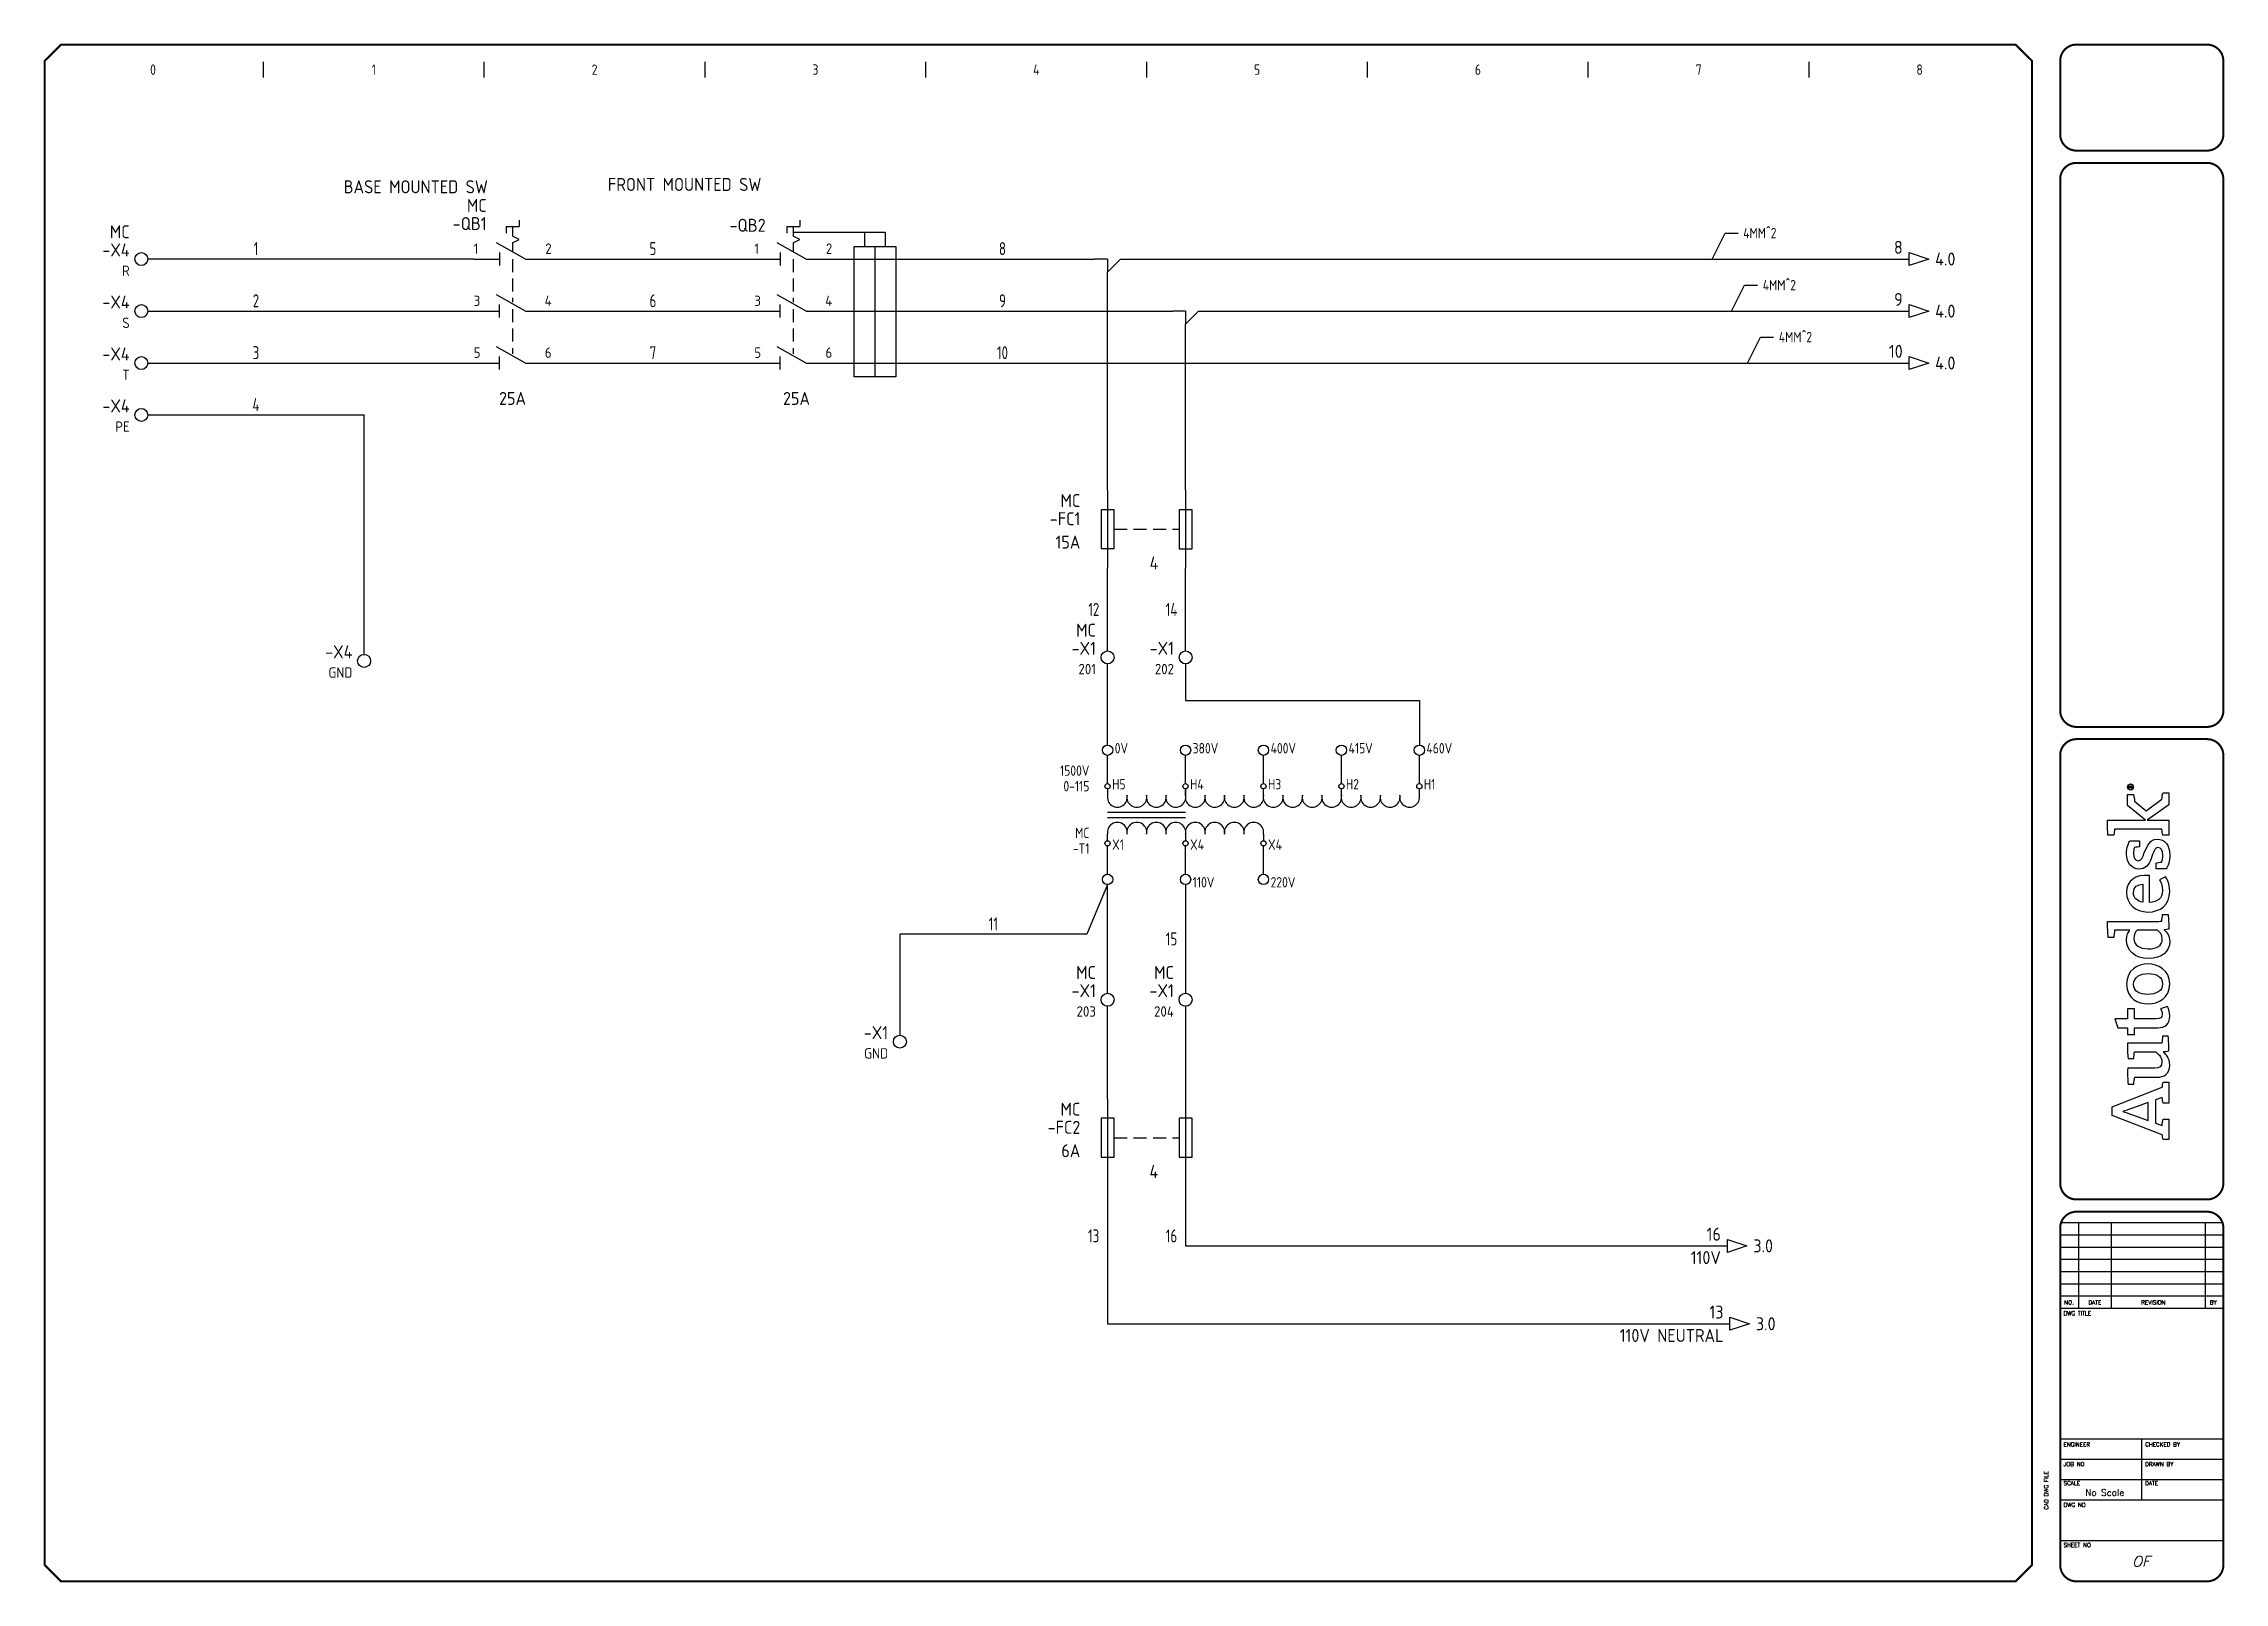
# Model space of a CAD drawing. Header units: millimetres. Extents: x 0 to 840, y 0 to 593.
import ezdxf
from ezdxf.enums import TextEntityAlignment as Align

# ---------------------------------------------------------------- set-up
doc = ezdxf.new("R2010")
doc.units = ezdxf.units.MM
doc.header["$LTSCALE"] = 10
doc.header["$MEASUREMENT"] = 0
doc.linetypes.add('DASHED', pattern=[0.75, 0.5, -0.25])
for name, color, linetype in [('DESC', 150, 'Continuous'), ('GRN_2.5mm^2', 3, 'Continuous'), ('LAYER_1', 160, 'Continuous'), ('LINK', 9, 'DASHED'), ('LOC', 8, 'Continuous'), ('MISC', 7, 'Continuous'), ('RED_2.5mm^2', 1, 'Continuous'), ('SYMS', 7, 'Continuous'), ('TAGS', 150, 'Continuous'), ('TAN_4.0mm^2', 253, 'Continuous'), ('TERMS', 123, 'Continuous'), ('TITLE', 7, 'Continuous'), ('WIRENO', 72, 'Continuous'), ('WIREREF', 52, 'Continuous'), ('XREF', 7, 'Continuous'), ('XREFCHILD', 134, 'Continuous')]:
    doc.layers.add(name, color=color, linetype=linetype)
doc.styles.add('ITALIC', font='ITALIC')
doc.styles.add('SIMPLEX', font='simplex')
doc.styles.add('WD_IEC', font='isocp2.shx', dxfattribs={"width": 0.9, "height": 4})
doc.dimstyles.get("Standard").update_dxf_attribs({"dimtxt": 0.18, "dimasz": 0.18, "dimexe": 0.18, "dimexo": 0.0625, "dimgap": 0.09, "dimtad": 0, "dimtih": 1, "dimtoh": 1, "dimdec": 4, "dimzin": 0, "dimdsep": 46, "dimtxsty": 'Standard', "dimcen": 0.09, "dimadec": 0, "dimazin": 0, "dimtfac": 1, "dimtdec": 4, "dimtofl": 0, "dimtmove": 0, "dimatfit": 3, "dimfxl": 1, "dimtolj": 1, "dimtzin": 0, "dimarcsym": 0})

msp = doc.modelspace()

# ---------------------------------------------------------------- texts
at = {"layer": 'MISC', "char_height": 4, "attachment_point": 4, "style": 'WD_IEC'}
for insert in [(654.62, 520.06), (662.14, 500), (668.33, 480)]:
    msp.add_mtext('\\A1;4MM^ 2', dxfattribs=dict(at, insert=insert))

# ---------------------------------------------------------------- blocks, each defined once
blk = doc.blocks.new('VXF1_MULTI')
for p, q in [((0, -8.4375), (0, -9.6875)), ((15, -9.6875), (15, -8.4375)), ((15, -8.4375), (15, -9.6875)), ((30, -9.6875), (30, -8.4375)), ((45, -9.6875), (45, -8.4375)), ((60, -9.6875), (60, -8.4375)), ((0, -12.9375), (15, -12.9375)), ((0, -13.9375), (15, -13.9375)), ((0, -18.4375), (0, -17.1875)), ((15, -17.1875), (15, -18.4375)), ((30, -17.1875), (30, -18.4375))]:
    blk.add_line(p, q)
for centre, radius in [((0, -1), 1), ((15, -1), 1), ((30, -1), 1), ((45, -1), 1), ((60, -1), 1), ((0, -7.9375), 0.5), ((15, -7.9375), 0.5), ((15, -7.9375), 0.5), ((30, -7.9375), 0.5), ((45, -7.9375), 0.5), ((60, -7.9375), 0.5), ((0, -18.9375), 0.5), ((15, -18.9375), 0.5), ((30, -18.9375), 0.5), ((0, -25.875), 1), ((15, -25.875), 1), ((30, -25.875), 1)]:
    blk.add_circle(centre, radius)
for centre, start, end in [((1.875, -10.0625), 168.690068, 11.309932), ((5.625, -10.0625), 168.690068, 11.309932), ((9.375, -10.0625), 168.690068, 11.309932), ((13.125, -10.0625), 168.690068, 11.309932), ((16.875, -10.0625), 168.690068, 11.309932), ((20.625, -10.0625), 168.690068, 11.309932), ((24.375, -10.0625), 168.690068, 11.309932), ((28.125, -10.0625), 168.690068, 11.309932), ((31.875, -10.0625), 168.690068, 11.309932), ((35.625, -10.0625), 168.690068, 11.309932), ((39.375, -10.0625), 168.690068, 11.309932), ((43.125, -10.0625), 168.690068, 11.309932), ((46.875, -10.0625), 168.690068, 11.309932), ((50.625, -10.0625), 168.690068, 11.309932), ((54.375, -10.0625), 168.690068, 11.309932), ((58.125, -10.0625), 168.690068, 11.309932), ((1.875, -16.8125), 348.690068, 191.309932), ((5.625, -16.8125), 348.690068, 191.309932), ((9.375, -16.8125), 348.690068, 191.309932), ((13.125, -16.8125), 348.690068, 191.309932), ((16.875, -16.8125), 348.690068, 191.309932), ((20.625, -16.8125), 348.690068, 191.309932), ((24.375, -16.8125), 348.690068, 191.309932), ((28.125, -16.8125), 348.690068, 191.309932)]:
    blk.add_arc(centre, 1.9121, start, end)
at = {"layer": 'SYMS'}
for p, q in [((0, -7.4375), (0, -2)), ((15, -7.4375), (15, -2)), ((30, -7.4375), (30, -2)), ((45, -7.4375), (45, -2)), ((60, -7.4375), (60, -2)), ((0, -24.875), (0, -19.4375)), ((15, -24.875), (15, -19.4375)), ((30, -24.875), (30, -19.4375))]:
    blk.add_line(p, q, dxfattribs=at)
at = {"style": 'WD_IEC', "flags": 1}
for tag, p in [('X2TERM01', (0, 0)), ('X2TERM02', (15, 0)), ('X2TERM03', (30, 0)), ('X2TERM04', (45, 0)), ('X2TERM05', (60, 0)), ('X8TERM06', (0, -26.875)), ('X8TERM07', (15, -26.875)), ('X8TERM08', (30, -26.875))]:
    blk.add_attdef(tag, p, '', height=0.128, dxfattribs=at)
at = {"style": 'WD_IEC'}
for tag, width, p in [('DESC1', 0.9, (-3.5, -5.9375)), ('DESC2', 0.9, (-3.5, -8.9375)), ('DESC3', 0.9, (-3.5, -11.9375)), ('INST', 0.8, (-3.5, -14.9375)), ('LOC', 0.8, (-3.5, -17.9375)), ('TAG1', 0.9, (-3.5, -20.9375)), ('XREF', 0.8, (-3.5, -23.9375))]:
    blk.add_attdef(tag, text='', height=2, dxfattribs=dict(at, width=width)).set_placement(p, align=Align.RIGHT)
at = {"style": 'WD_IEC', "width": 0.9}
for tag, p in [('RATING1', (67.4375, -11.4375)), ('RATING2', (67.4375, -14.1875)), ('RATING3', (67.4375, -16.9375))]:
    blk.add_attdef(tag, p, '', height=2, dxfattribs=at)
at = {"style": 'WD_IEC', "flags": 1}
for tag, p, width in [('MFG', (-3, -20.9375), 0.8), ('FAMILY', (-3, -20.1875), 0.9), ('ASSYCODE', (-3, -22.4375), 0.9), ('CAT', (-3, -21.6875), 0.8)]:
    blk.add_attdef(tag, p, '', height=0.32, dxfattribs=dict(at, width=width))
at = {"layer": 'SYMS', "style": 'WD_IEC'}
for tag, p in [('TERMDESC01', (1.375, -1.625)), ('TERMDESC02', (16.375, -1.625)), ('TERMDESC03', (31.375, -1.625)), ('TERMDESC04', (46.375, -1.625)), ('TERMDESC05', (61.375, -1.625)), ('TERM01', (0.875, -8.5625)), ('TERM02', (15.875, -8.5625)), ('TERM03', (30.875, -8.5625)), ('TERM04', (45.875, -8.5625)), ('TERM05', (60.875, -8.5625)), ('TERM06', (0.875, -20.1875)), ('TERM07', (15.875, -20.1875)), ('TERM08', (30.875, -20.1875)), ('TERMDESC07', (16.375, -27.4375)), ('TERMDESC08', (31.375, -27.4375))]:
    blk.add_attdef(tag, p, '', height=2, dxfattribs=at)
blk = doc.blocks.new('AI9-BLK2')
at = {"layer": 'LAYER_1', "color": 7}
blk.add_circle((0, 0), 2.03, dxfattribs=at)
blk.add_open_spline([(1.7, 0), (1.7, -1), (1, -1.8), (0, -1.8), (-1, -1.8), (-1.7, -1), (-1.7, 0), (-1.7, 1), (-1, 1.8), (0, 1.8), (1, 1.8), (1.7, 1), (1.7, 0)], degree=3, knots=[0, 0, 0, 0, 1, 1, 1, 2, 2, 2, 3, 3, 3, 4, 4, 4, 4], dxfattribs=at)
blk = doc.blocks.new('AI9-BLK1')
at = {"layer": 'LAYER_1', "color": 7}
for points, knots in [([(0.7, -1.1), (0.7, -1.1), (0.2, -0.4), (0.2, -0.4), (0.1, -0.2), (0, -0.2), (-0.1, -0.1), (0.3, 0), (0.5, 0.2), (0.5, 0.5), (0.5, 0.8), (0.3, 1.1), (-0.2, 1.1), (-0.2, 1.1), (-0.8, 1.1), (-0.8, 1.1), (-0.8, 1.1), (-0.8, -1.1), (-0.8, -1.1), (-0.8, -1.1), (-0.5, -1.1), (-0.5, -1.1), (-0.5, -1.1), (-0.5, -0.1), (-0.5, -0.1), (-0.4, -0.1), (-0.3, -0.2), (-0.2, -0.3), (-0.2, -0.3), (0.3, -1.1), (0.3, -1.1), (0.3, -1.1), (0.7, -1.1), (0.7, -1.1)], [0, 0, 0, 0, 1, 1, 1, 2, 2, 2, 3, 3, 3, 4, 4, 4, 5, 5, 5, 6, 6, 6, 7, 7, 7, 8, 8, 8, 9, 9, 9, 10, 10, 10, 11, 11, 11, 11]), ([(0.2, 0.5), (0.2, 0.2), (-0.1, 0.1), (-0.3, 0.1), (-0.3, 0.1), (-0.5, 0.1), (-0.5, 0.1), (-0.5, 0.1), (-0.5, 0.8), (-0.5, 0.8), (-0.5, 0.8), (-0.2, 0.8), (-0.2, 0.8), (0.1, 0.8), (0.2, 0.7), (0.2, 0.5)], [0, 0, 0, 0, 1, 1, 1, 2, 2, 2, 3, 3, 3, 4, 4, 4, 5, 5, 5, 5])]:
    blk.add_open_spline(points, degree=3, knots=knots, dxfattribs=at)
blk = doc.blocks.new('LOGO')
for points, knots in [([(35.2, 4.3), (35.2, 4.3), (22.1, 38.1), (22.1, 38.1), (22.1, 38.1), (16.1, 38.1), (16.1, 38.1), (16.1, 38.1), (3.2, 4.3), (3.2, 4.3), (2.2, 4.2), (0.9, 4), (0, 3.7), (0, 3.7), (0, 0), (0, 0), (0, 0), (13.7, 0), (13.7, 0), (13.7, 0), (13.7, 3.7), (13.7, 3.7), (12.4, 4), (10.9, 4.3), (9.5, 4.4), (9.5, 4.4), (11.1, 8.8), (11.1, 8.8), (11.1, 8.8), (26.8, 8.8), (26.8, 8.8), (26.8, 8.8), (28.4, 4.3), (28.4, 4.3), (27, 4.2), (25.8, 4), (24.5, 3.7), (24.5, 3.7), (24.5, 0), (24.5, 0), (24.5, 0), (38.7, 0), (38.7, 0), (38.7, 0), (38.7, 3.7), (38.7, 3.7), (37.9, 3.9), (36, 4.3), (35.2, 4.3)], [0, 0, 0, 0, 1, 1, 1, 2, 2, 2, 3, 3, 3, 4, 4, 4, 5, 5, 5, 6, 6, 6, 7, 7, 7, 8, 8, 8, 9, 9, 9, 10, 10, 10, 11, 11, 11, 12, 12, 12, 13, 13, 13, 14, 14, 14, 15, 15, 15, 16, 16, 16, 16]), ([(12.8, 13.8), (12.8, 13.8), (16.6, 24.3), (16.6, 24.3), (17.8, 27.5), (18.2, 28.8), (18.8, 30.9), (18.8, 30.9), (18.9, 30.9), (18.9, 30.9), (19.6, 28.9), (20, 27.5), (21.1, 24.3), (21.1, 24.3), (24.9, 13.8), (24.9, 13.8), (24.9, 13.8), (12.8, 13.8), (12.8, 13.8)], [0, 0, 0, 0, 1, 1, 1, 2, 2, 2, 3, 3, 3, 4, 4, 4, 5, 5, 5, 6, 6, 6, 6]), ([(70.8, 23.1), (70.8, 23.1), (70.8, 27.7), (70.8, 27.7), (70.8, 27.7), (75.3, 27.7), (75.3, 27.7), (75.3, 27.7), (75.3, 34.3), (75.3, 34.3), (75.3, 34.3), (81.3, 36.2), (81.3, 36.2), (81.3, 36.2), (81.3, 27.7), (81.3, 27.7), (81.3, 27.7), (88, 27.7), (88, 27.7), (88, 27.7), (88, 23.1), (88, 23.1), (88, 23.1), (81.3, 23.1), (81.3, 23.1), (81.3, 23.1), (81.3, 8.4), (81.3, 8.4), (81.3, 5.6), (82.1, 4.3), (84.3, 4.3), (86, 4.3), (87.5, 5.1), (88, 5.5), (88, 5.5), (89.7, 0.9), (89.7, 0.9), (88.7, 0.3), (86.5, -0.7), (83.2, -0.7), (77.6, -0.7), (75.3, 2.4), (75.3, 7.4), (75.3, 7.4), (75.3, 23.1), (75.3, 23.1), (75.3, 23.1), (70.8, 23.1), (70.8, 23.1)], [0, 0, 0, 0, 1, 1, 1, 2, 2, 2, 3, 3, 3, 4, 4, 4, 5, 5, 5, 6, 6, 6, 7, 7, 7, 8, 8, 8, 9, 9, 9, 10, 10, 10, 11, 11, 11, 12, 12, 12, 13, 13, 13, 14, 14, 14, 15, 15, 15, 16, 16, 16, 16]), ([(147.1, 4.7), (147.1, 5.4), (147, 6.1), (147, 6.9), (147, 6.9), (147, 41.1), (147, 41.1), (143.4, 41.2), (139.3, 41), (136.1, 40.7), (136.1, 40.7), (136.1, 37), (136.1, 37), (137.7, 36.8), (139.6, 36.6), (141, 36.4), (141, 36.4), (141, 36.4), (141, 36.4), (141, 36.4), (141, 26.2), (141, 26.2), (140, 27.1), (138, 28.4), (134.3, 28.4), (127.3, 28.4), (122, 22.6), (122, 13.8), (122, 4.5), (126.6, -0.7), (133.4, -0.7), (137.1, -0.7), (139.6, 1.1), (141.3, 3.1), (141.3, 2.1), (141.6, 0.6), (141.8, 0), (145.2, -0.2), (148.7, 0.1), (151.7, 0.4), (151.7, 0.4), (151.7, 4.1), (151.7, 4.1), (150.2, 4.2), (148.4, 4.5), (147.1, 4.7)], [0, 0, 0, 0, 1, 1, 1, 2, 2, 2, 3, 3, 3, 4, 4, 4, 5, 5, 5, 6, 6, 6, 7, 7, 7, 8, 8, 8, 9, 9, 9, 10, 10, 10, 11, 11, 11, 12, 12, 12, 13, 13, 13, 14, 14, 14, 15, 15, 15, 15]), ([(229.4, 4.6), (229.4, 4.6), (221.5, 15.2), (221.5, 15.2), (221.5, 15.2), (228, 23), (228, 23), (229.4, 23.1), (231.3, 23.3), (232.4, 23.6), (232.4, 23.6), (232.4, 27.7), (232.4, 27.7), (232.4, 27.7), (225, 27.7), (225, 27.7), (225, 27.7), (215.2, 15.6), (215.2, 15.6), (215.2, 15.6), (215.2, 41.2), (215.2, 41.2), (211.8, 41.3), (208.2, 41.2), (205.1, 40.9), (205.1, 40.9), (205.1, 36.9), (205.1, 36.9), (206.5, 36.8), (208, 36.6), (209.1, 36.5), (209.1, 36.5), (209.1, 4.5), (209.1, 4.5), (207.8, 4.4), (206.3, 4.2), (205.1, 4), (205.1, 4), (205.1, 0), (205.1, 0), (205.1, 0), (215.2, 0), (215.2, 0), (215.2, 0), (215.2, 14.5), (215.2, 14.5), (215.2, 14.5), (225.6, 0), (225.6, 0), (225.6, 0), (233.7, 0), (233.7, 0), (233.7, 0), (233.7, 3.8), (233.7, 3.8), (232.2, 4.2), (230.6, 4.4), (229.4, 4.6)], [0, 0, 0, 0, 1, 1, 1, 2, 2, 2, 3, 3, 3, 4, 4, 4, 5, 5, 5, 6, 6, 6, 7, 7, 7, 8, 8, 8, 9, 9, 9, 10, 10, 10, 11, 11, 11, 12, 12, 12, 13, 13, 13, 14, 14, 14, 15, 15, 15, 16, 16, 16, 17, 17, 17, 18, 18, 18, 19, 19, 19, 19]), ([(59.7, -0.1), (59.5, 0.6), (59.2, 2.6), (59.1, 3.8), (57.8, 2), (54.9, -0.7), (50.2, -0.7), (44.2, -0.7), (42, 3.1), (42, 8.1), (42, 8.1), (42, 22.9), (42, 22.9), (40.6, 23.2), (38.8, 23.4), (37.3, 23.5), (37.3, 23.5), (37.3, 27.3), (37.3, 27.3), (40.3, 27.6), (44.4, 27.8), (48, 27.6), (48, 27.6), (48, 9.3), (48, 9.3), (48, 6.2), (49.1, 4.5), (52.3, 4.5), (55.8, 4.5), (58.4, 7.9), (59, 8.6), (59, 8.6), (59, 23), (59, 23), (57.8, 23.2), (56, 23.4), (54.6, 23.5), (54.6, 23.5), (54.6, 27.3), (54.6, 27.3), (57.6, 27.7), (61.5, 27.8), (65, 27.7), (65, 27.7), (65, 4.6), (65, 4.6), (66.3, 4.4), (68.1, 4.2), (69.6, 4.1), (69.6, 4.1), (69.6, 0.3), (69.6, 0.3), (66.7, 0), (63, -0.2), (59.7, -0.1)], [0, 0, 0, 0, 1, 1, 1, 2, 2, 2, 3, 3, 3, 4, 4, 4, 5, 5, 5, 6, 6, 6, 7, 7, 7, 8, 8, 8, 9, 9, 9, 10, 10, 10, 11, 11, 11, 12, 12, 12, 13, 13, 13, 14, 14, 14, 15, 15, 15, 16, 16, 16, 17, 17, 17, 18, 18, 18, 18]), ([(104.8, -0.7), (95.2, -0.7), (91.4, 7), (91.4, 13.8), (91.4, 20.6), (95.1, 28.4), (104.6, 28.4), (114.1, 28.4), (118.3, 20.8), (118.3, 14), (118.3, 7.2), (114.2, -0.7), (104.8, -0.7)], [0, 0, 0, 0, 1, 1, 1, 2, 2, 2, 3, 3, 3, 4, 4, 4, 4]), ([(104.5, 23.6), (99.6, 23.6), (97.8, 19.5), (97.8, 14), (97.8, 8.5), (99.9, 4.1), (104.8, 4.1), (109.8, 4.1), (111.8, 8.2), (111.8, 13.8), (111.8, 19.3), (109.5, 23.6), (104.5, 23.6)], [0, 0, 0, 0, 1, 1, 1, 2, 2, 2, 3, 3, 3, 4, 4, 4, 4]), ([(141, 7.6), (140.3, 6.7), (138.2, 4.3), (135, 4.3), (130.5, 4.3), (128.5, 8.1), (128.5, 13.8), (128.5, 19.6), (130.9, 23.5), (135.4, 23.5), (138.3, 23.5), (139.9, 22.3), (141, 21.3), (141, 21.3), (141, 7.6), (141, 7.6)], [0, 0, 0, 0, 1, 1, 1, 2, 2, 2, 3, 3, 3, 4, 4, 4, 5, 5, 5, 5]), ([(167.6, 4.1), (171.4, 4.1), (173.8, 5.5), (175, 6.2), (175, 6.2), (177.1, 2.1), (177.1, 2.1), (175.5, 1.1), (172.6, -0.7), (167.2, -0.7), (158.2, -0.7), (153.3, 5.5), (153.3, 14), (153.3, 22.5), (158.9, 28.4), (166.4, 28.4), (174.6, 28.4), (178.7, 22.5), (177.9, 12.9), (177.9, 12.9), (159.8, 12.9), (159.8, 12.9), (160, 7.9), (162.3, 4.1), (167.6, 4.1)], [0, 0, 0, 0, 1, 1, 1, 2, 2, 2, 3, 3, 3, 4, 4, 4, 5, 5, 5, 6, 6, 6, 7, 7, 7, 8, 8, 8, 8]), ([(172, 17.3), (171.9, 20.8), (170.4, 23.7), (166.3, 23.7), (162.6, 23.7), (160.6, 21.2), (159.9, 17.3), (159.9, 17.3), (172, 17.3), (172, 17.3)], [0, 0, 0, 0, 1, 1, 1, 2, 2, 2, 3, 3, 3, 3]), ([(193.3, 16.4), (190.2, 17.6), (187.8, 18.3), (187.8, 20.5), (187.8, 22.6), (189.9, 23.7), (192.6, 23.7), (194.1, 23.7), (195.6, 23.5), (196.8, 23.1), (196.9, 21.9), (197.1, 20.1), (197.3, 19.6), (197.3, 19.6), (201.3, 19.6), (201.3, 19.6), (201.3, 19.6), (201.3, 26.1), (201.3, 26.1), (200.2, 26.8), (197.1, 28.4), (192.4, 28.4), (186.5, 28.4), (182.2, 25), (182.2, 20.1), (182.2, 15.7), (184.9, 13.4), (189.1, 11.9), (193.4, 10.4), (196.7, 9.3), (196.7, 7.2), (196.7, 5.1), (195, 3.9), (191.4, 3.9), (189.9, 3.9), (188.1, 4.1), (187, 4.6), (186.9, 5.9), (186.6, 7.8), (186.3, 8.4), (186.3, 8.4), (182.3, 8.4), (182.3, 8.4), (182.3, 8.4), (182.3, 1.6), (182.3, 1.6), (182.3, 1.6), (182.3, 1.6), (182.3, 1.6), (184.1, 0.5), (187.5, -0.8), (191.8, -0.8), (198.3, -0.8), (202.4, 2.6), (202.4, 7.8), (202.4, 12.5), (197.8, 14.6), (193.3, 16.4)], [0, 0, 0, 0, 1, 1, 1, 2, 2, 2, 3, 3, 3, 4, 4, 4, 5, 5, 5, 6, 6, 6, 7, 7, 7, 8, 8, 8, 9, 9, 9, 10, 10, 10, 11, 11, 11, 12, 12, 12, 13, 13, 13, 14, 14, 14, 15, 15, 15, 16, 16, 16, 17, 17, 17, 18, 18, 18, 19, 19, 19, 19])]:
    blk.add_open_spline(points, degree=3, knots=knots)
for name, p in [('AI9-BLK2', (237.6, 25.7)), ('AI9-BLK1', (237.8, 25.7))]:
    blk.add_blockref(name, p)
blk = doc.blocks.new('acade_title')
at = {"layer": 'SYMS'}
for p, q in [((85, 580), (85, 586)), ((170, 580), (170, 586)), ((255, 580), (255, 586)), ((340, 580), (340, 586)), ((425, 580), (425, 586)), ((510, 580), (510, 586)), ((595, 580), (595, 586)), ((680, 580), (680, 586))]:
    blk.add_line(p, q, dxfattribs=at)
at = {"layer": 'TITLE'}
for p, q in [((765.79, 586.36), (765.79, 551.29)), ((776.63, 138.97), (839.44, 138.97)), ((783.7, 138.97), (783.7, 106)), ((796.26, 138.97), (796.26, 106)), ((832.38, 138.97), (832.38, 106)), ((776.63, 134.26), (839.44, 134.26)), ((776.63, 129.55), (839.44, 129.55)), ((776.63, 124.84), (839.44, 124.84)), ((776.63, 120.13), (839.44, 120.13)), ((776.63, 115.42), (839.44, 115.42)), ((776.63, 110.71), (839.44, 110.71)), ((776.63, 106), (839.44, 106)), ((765.79, 7.07), (765.79, 55.62)), ((776.63, 55.75), (839.44, 55.75)), ((808.04, 32.19), (808.04, 55.75)), ((776.63, 47.89), (839.44, 47.89)), ((776.63, 40.04), (839.44, 40.04)), ((776.63, 32.19), (839.44, 32.19)), ((776.63, 16.49), (839.44, 16.49))]:
    blk.add_line(p, q, dxfattribs=at)
at = {"layer": 'TITLE', "const_width": 0.784}
blk.add_lwpolyline([(765.79, 7.07), (765.79, 586.36), (759.5, 592.64), (7.07, 592.64), (0.79, 586.36), (0.79, 7.07), (7.07, 0.79), (759.5, 0.79)], close=True, dxfattribs=at)
for points in [[(782.91, 592.64, 0.414214), (776.63, 586.36, 0.414214)], [(839.44, 586.36, 0.414214), (833.16, 592.64, 0.414214)], [(776.63, 558.09, 0.414214), (782.91, 551.81, 0.414214)], [(833.16, 551.81, 0.414214), (839.44, 558.09, 0.414214)], [(782.91, 547.1, 0.414214), (776.63, 540.82, 0.414214)], [(839.44, 540.82, 0.414214), (833.16, 547.1, 0.414214)], [(776.63, 336.15, 0.414214), (782.91, 329.87, 0.414214)], [(833.16, 329.87, 0.414214), (839.44, 336.15, 0.414214)], [(782.91, 325.16, 0.414214), (776.63, 318.88, 0.414214)], [(839.44, 318.88, 0.414214), (833.16, 325.16, 0.414214)], [(776.63, 154.15, 0.414214), (782.91, 147.87, 0.414214)], [(833.16, 147.87, 0.414214), (839.44, 154.15, 0.414214)], [(782.91, 143.16, 0.414214), (776.63, 136.88, 0.414214)], [(839.44, 136.88, 0.414214), (833.16, 143.16, 0.414214)], [(776.63, 7.07, 0.414214), (782.91, 0.79, 0.414214)], [(833.16, 0.79, 0.414214), (839.44, 7.07, 0.414214)]]:
    blk.add_lwpolyline(points, format="xyb", dxfattribs=at)
for points in [[(833.16, 592.64), (782.91, 592.64)], [(776.63, 586.36), (776.63, 558.09)], [(839.44, 586.36), (839.44, 558.09)], [(833.16, 551.81), (782.91, 551.81)], [(833.16, 547.1), (782.91, 547.1)], [(776.63, 540.82), (776.63, 336.15)], [(839.44, 540.82), (839.44, 336.15)], [(782.91, 329.87), (833.16, 329.87)], [(782.91, 325.16), (833.16, 325.16)], [(782.91, 147.87), (833.16, 147.87)], [(782.91, 143.16), (833.16, 143.16)], [(776.63, 136.88), (776.63, 7.07)], [(839.44, 136.88), (839.44, 7.07)], [(782.91, 0.79), (833.16, 0.79)]]:
    blk.add_lwpolyline(points, dxfattribs=at)
at = {"layer": 'TITLE', "color": 7, "const_width": 0.784}
for points in [[(776.63, 318.88), (776.63, 154.15)], [(839.44, 318.88), (839.44, 154.15)]]:
    blk.add_lwpolyline(points, dxfattribs=at)
at = {"xscale": 0.571500000000015, "yscale": 0.571500000000015, "zscale": 0.571500000000015, "rotation": 90}
blk.add_blockref('LOGO', (818.39, 170.97), dxfattribs=at)
at = {"layer": 'SYMS', "style": 'WD_IEC', "width": 0.9}
for s, p in [('0', (42.5, 581)), ('1', (127.5, 581)), ('2', (212.5, 581)), ('3', (297.5, 581)), ('4', (382.5, 581)), ('5', (467.5, 581)), ('6', (552.5, 581)), ('7', (637.5, 581)), ('8', (722.5, 581))]:
    blk.add_text(s, height=4, dxfattribs=at).set_placement(p, align=Align.CENTER)
at = {"layer": 'TITLE', "color": 1, "style": 'SIMPLEX'}
for s, p in [('DWG TITLE', (777.94, 103.25)), ('ENGINEER', (777.94, 52.74)), ('CHECKED BY', (809.35, 52.74)), ('JOB NO', (777.94, 45.15)), ('DRAWN BY', (809.35, 45.15)), ('SCALE', (777.94, 37.82)), ('DATE', (809.35, 37.82)), ('DWG NO', (777.94, 29.44)), ('SHEET NO', (777.94, 14))]:
    blk.add_text(s, height=1.57, dxfattribs=at).set_placement(p)
at = {"layer": 'TITLE', "color": 1}
for s, height, style, p in [('NO.', 1.57, 'SIMPLEX', (780.03, 108.22)), ('DATE', 1.57, 'SIMPLEX', (789.98, 108.22)), ('REVISION', 1.57, 'SIMPLEX', (812.49, 108.22)), ('BY', 1.57, 'SIMPLEX', (835.52, 108.22)), ('OF', 4, 'ITALIC', (807.77, 8.51))]:
    blk.add_text(s, height=height, dxfattribs=dict(at, style=style)).set_placement(p, align=Align.MIDDLE)
at = {"layer": 'TITLE', "color": 1, "style": 'SIMPLEX'}
blk.add_text('CAD DWG FILE', height=1.5703, rotation=90, dxfattribs=at).set_placement((772.05, 28.4))
at = {"layer": 'TITLE', "color": 1, "style": 'ITALIC'}
for tag, height, p in [('TITLE#1', 3, (806.47, 85.58)), ('TITLE#2', 3, (806.47, 80.5)), ('TITLE#3', 3, (806.47, 75.41)), ('TITLE#4', 3, (806.47, 70.33)), ('DWG#', 4, (806.47, 20.76))]:
    blk.add_attdef(tag, text='', height=height, dxfattribs=at).set_placement(p, align=Align.CENTER)
at = {"layer": 'TITLE', "color": 1, "style": 'SIMPLEX'}
blk.add_attdef('CAD#', (772.63, 49.19), '', height=2.5, rotation=90, dxfattribs=at)
at = {"layer": 'TITLE', "color": 1}
for tag, p, height, style in [('ENGINEER', (783.37, 49.19), 2.5, 'ITALIC'), ('CHKDBY', (813.2, 49.2), 2.5, 'ITALIC'), ('JOB#', (789.06, 41.3), 2.5, 'SIMPLEX'), ('DRAWNBY', (814.95, 41.3), 2.5, 'ITALIC'), ('SCALE', (786.29, 33.76), 2.5, 'SIMPLEX'), ('DATE', (812.8, 33.76), 2.5, 'SIMPLEX'), ('SHTS', (815.9, 6.29), 4, 'ITALIC')]:
    blk.add_attdef(tag, p, '', height=height, dxfattribs=dict(at, style=style))
at = {"layer": 'TITLE', "color": 1, "style": 'ITALIC'}
blk.add_attdef('SH#', text='', height=4, dxfattribs=at).set_placement((799.54, 6.29), align=Align.RIGHT)
at = {"layer": 'TITLE', "color": 7, "flags": 9}
blk.add_attdef('WD_TB', (782.91, 0.79), '', height=3.14, dxfattribs=at)
blk = doc.blocks.new('HDS21')
for p, q in [((-7.5, 0), (-2.5, 0)), ((-7.5, 0), (-3.75, 0)), ((2.5, 0), (-3.12, 3.12)), ((-2.5, -1.25), (-2.5, 1.25)), ((2.5, 0), (7.5, 0))]:
    blk.add_line(p, q)
at = {"style": 'WD_IEC'}
for tag, p in [('INST', (-5, 10.12)), ('LOC', (-5, 7.12)), ('TAG2', (-5, 4.12)), ('RATING1', (-4.95, -4.54)), ('DESC1', (-4.95, -10.54)), ('DESC2', (-4.95, -13.54)), ('DESC3', (-4.95, -16.54))]:
    blk.add_attdef(tag, text='', height=2.5, dxfattribs=at).set_placement(p, align=Align.RIGHT)
for tag, p, height, flags in [('X4TERM01', (-7.5, 0), 0.32, 1), ('TERM01', (-7.5, 1), 2, 8), ('X2LINK', (0, 1.75), 0.32, 1), ('X8LINK', (0, 0.38), 0.32, 1), ('X1TERM02', (7.5, 0), 0.32, 1), ('CONTACT', (11.25, -2.5), 1, 1), ('FAMILY', (11, -5.5), 1, 1)]:
    blk.add_attdef(tag, p, '', height=height, dxfattribs=dict(at, flags=flags))
at = {"style": 'WD_IEC', "flags": 8}
for tag, height, p in [('TERM02', 2, (7.5, 1)), ('XREF', 2.5, (-4.95, -7.54))]:
    blk.add_attdef(tag, text='', height=height, dxfattribs=at).set_placement(p, align=Align.RIGHT)
blk = doc.blocks.new('HA1S1')
blk.add_lwpolyline([(0, 1.25), (3.75, 0), (0, -1.25)], close=True)
at = {"style": 'WD_IEC'}
for tag, height, flags, p in [('WIRENO', 2.5, 8, (-1.25, 1)), ('SIGCODE', 1, 1, (5, 1.8))]:
    blk.add_attdef(tag, text='', height=height, dxfattribs=dict(at, flags=flags)).set_placement(p, align=Align.RIGHT)
at = {"style": 'WD_IEC', "flags": 1}
blk.add_attdef('X4TERM01', (0, 0), '', height=0.32, dxfattribs=at)
at = {"style": 'WD_IEC'}
blk.add_attdef('XREF', text='', height=2.5, dxfattribs=at).set_placement((5, 0), align=Align.MIDDLE_LEFT)
blk.add_attdef('DESC1', text='', height=2.5, dxfattribs=at).set_placement((-1.25, -1), align=Align.TOP_RIGHT)
blk = doc.blocks.new('VFU1')
blk.add_line((0, 7.5), (0, -7.5))
blk.add_lwpolyline([(-1.25, 3.75), (-1.25, -3.75), (1.25, -3.75), (1.25, 3.75)], close=True)
at = {"style": 'WD_IEC'}
for tag, p in [('INST', (-5.25, 7.75)), ('LOC', (-5.25, 4.25)), ('TAG1', (-5.25, 0.75)), ('RATING1', (-5.25, -3.75)), ('XREF', (-5.25, -7.75)), ('DESC1', (-5.25, -11.6)), ('DESC3', (-5.25, -18.6)), ('DESC2', (-5.25, -15.1))]:
    blk.add_attdef(tag, text='', height=2.5, dxfattribs=at).set_placement(p, align=Align.RIGHT)
blk.add_attdef('TERM01', text='', height=2, rotation=90, dxfattribs=at).set_placement((-1, 7.5), align=Align.RIGHT)
at = {"style": 'WD_IEC', "flags": 1}
for tag, p, height in [('X2TERM01', (0, 7.5), 0.32), ('MFG', (2.75, 6.5), 1.5), ('CAT', (2.75, 4), 1.5), ('X4LINK', (-1.25, 0), 0.32), ('X1LINK', (1.25, 0), 0.32), ('ASSYCODE', (2.25, -4), 1), ('X8TERM02', (0, -7.5), 0.32), ('FAMILY', (2.25, -5.5), 1), ('CATDESC', (2.25, -7), 1)]:
    blk.add_attdef(tag, p, '', height=height, dxfattribs=at)
at = {"style": 'WD_IEC'}
blk.add_attdef('TERM02', (-1, -7.5), '', height=2, rotation=90, dxfattribs=at)
blk = doc.blocks.new('VFU2')
blk.add_line((0, 7.5), (0, -7.5))
blk.add_lwpolyline([(-1.25, 3.75), (-1.25, -3.75), (1.25, -3.75), (1.25, 3.75)], close=True)
at = {"style": 'WD_IEC'}
for tag, p in [('INST', (-5.25, 7.75)), ('LOC', (-5.25, 4.25)), ('TAG2', (-5.25, 0.75)), ('RATING1', (-5.25, -3.75)), ('XREF', (-5.25, -7.75)), ('DESC1', (-5.25, -11.6)), ('DESC3', (-5.25, -18.6)), ('DESC2', (-5.25, -15.1))]:
    blk.add_attdef(tag, text='', height=2.5, dxfattribs=at).set_placement(p, align=Align.RIGHT)
blk.add_attdef('TERM01', text='', height=2, rotation=90, dxfattribs=at).set_placement((-1, 7.5), align=Align.RIGHT)
at = {"style": 'WD_IEC', "flags": 1}
for tag, p, height in [('X2TERM01', (0, 7.5), 0.32), ('MFG', (2.75, 6.5), 1.5), ('CAT', (2.75, 4), 1.5), ('X4LINK', (-1.25, 0), 0.32), ('X1LINK', (1.25, 0), 0.32), ('ASSYCODE', (2.25, -4), 1), ('X8TERM02', (0, -7.5), 0.32), ('FAMILY', (2.25, -5.5), 1), ('CATDESC', (2.25, -7), 1)]:
    blk.add_attdef(tag, p, '', height=height, dxfattribs=at)
at = {"style": 'WD_IEC'}
blk.add_attdef('TERM02', (-1, -7.5), '', height=2, rotation=90, dxfattribs=at)
blk = doc.blocks.new('VT0002')
blk.add_circle((0, 0), 1.25)
at = {"style": 'WD_IEC'}
for tag, p in [('INST', (-2.25, 6.5)), ('LOC', (-2.25, 3.5)), ('DESC1', (-2.25, -6.25)), ('DESC2', (-2.25, -9.25)), ('DESC3', (-2.25, -12.25))]:
    blk.add_attdef(tag, text='', height=2.5, dxfattribs=at).set_placement(p, align=Align.RIGHT)
at = {"style": 'WD_IEC', "flags": 1}
for tag, p, height in [('ASSYCODE', (2.75, 10.75), 1), ('CATDESC', (2.75, 9.25), 1), ('MFG', (2.75, 7.25), 1.5), ('CAT', (2.75, 4.75), 1.5), ('X4PIN01', (-1.25, 1), 0.25), ('X4TERM01', (-1.25, 0), 0.25), ('X4TERMDESC01', (-1.25, 0.5), 0.4), ('STRIPSEQ', (0, 0), 0.025), ('X2PIN01', (0, 2.25), 0.25), ('X2TERM01', (0, 1.25), 0.25), ('X8PIN01', (0, -0.25), 0.25), ('X2TERMDESC01', (0, 1.75), 0.4), ('X1PIN01', (1.25, 1), 0.25), ('X1TERM01', (1.25, 0), 0.25), ('X1TERMDESC01', (1.25, 0.5), 0.4), ('LINKTERM', (0, -0.04), 0.025), ('X8TERM01', (0, -1.25), 0.25), ('X8TERMDESC01', (0, -0.75), 0.4)]:
    blk.add_attdef(tag, p, '', height=height, dxfattribs=at)
at = {"style": 'WD_IEC', "flags": 8}
for tag, height, p in [('TAGSTRIP', 2.5, (-2.25, 0.5)), ('TERM01', 2, (-2.25, -3.25))]:
    blk.add_attdef(tag, text='', height=height, dxfattribs=at).set_placement(p, align=Align.RIGHT)
blk = doc.blocks.new('HT0002')
blk.add_circle((0, 0), 1.25)
at = {"style": 'WD_IEC'}
for tag, p in [('INST', (-2.25, 6.5)), ('LOC', (-2.25, 3.5)), ('DESC1', (-2.25, -6.25)), ('DESC2', (-2.25, -9.25)), ('DESC3', (-2.25, -12.25))]:
    blk.add_attdef(tag, text='', height=2.5, dxfattribs=at).set_placement(p, align=Align.RIGHT)
at = {"style": 'WD_IEC', "flags": 1}
for tag, p, height in [('ASSYCODE', (2.75, 10.75), 1), ('CATDESC', (2.75, 9.25), 1), ('MFG', (2.75, 7.25), 1.5), ('CAT', (2.75, 4.75), 1.5), ('X4PIN01', (-1.25, 1), 0.25), ('X4TERM01', (-1.25, 0), 0.25), ('X4TERMDESC01', (-1.25, 0.5), 0.4), ('STRIPSEQ', (0, 0), 0.025), ('X2PIN01', (0, 2.25), 0.25), ('X2TERM01', (0, 1.25), 0.25), ('X8PIN01', (0, -0.25), 0.25), ('X2TERMDESC01', (0, 1.75), 0.4), ('X1PIN01', (1.25, 1), 0.25), ('X1TERM01', (1.25, 0), 0.25), ('X1TERMDESC01', (1.25, 0.5), 0.4), ('LINKTERM', (0, -0.04), 0.025), ('X8TERM01', (0, -1.25), 0.25), ('X8TERMDESC01', (0, -0.75), 0.4)]:
    blk.add_attdef(tag, p, '', height=height, dxfattribs=at)
at = {"style": 'WD_IEC', "flags": 8}
for tag, height, p in [('TAGSTRIP', 2.5, (-2.25, 0.5)), ('TERM01', 2, (-2.25, -3.25))]:
    blk.add_attdef(tag, text='', height=height, dxfattribs=at).set_placement(p, align=Align.RIGHT)
blk = doc.blocks.new('HDS11')
for p, q in [((-1.25, 6.25), (1.25, 6.25)), ((-1.25, 6.25), (-1.25, 5)), ((0, 6.25), (0, 4.38)), ((1.25, 3.75), (0, 4.38)), ((1.25, 7.5), (1.25, 6.25)), ((-7.5, 0), (-2.5, 0)), ((2.5, 0), (-3.12, 3.12)), ((-2.5, 1.25), (-2.5, -1.25)), ((0, 3.12), (1.25, 3.75)), ((0, 3.12), (0, 1.39)), ((2.5, 0), (7.5, 0))]:
    blk.add_line(p, q)
at = {"style": 'WD_IEC'}
for tag, p in [('INST', (-5, 10.12)), ('LOC', (-5, 7.12)), ('TAG1', (-5, 4.12)), ('RATING1', (-5, -4.03)), ('DESC1', (-5, -10.03)), ('DESC2', (-5, -13.03)), ('DESC3', (-5, -16.03))]:
    blk.add_attdef(tag, text='', height=2.5, dxfattribs=at).set_placement(p, align=Align.RIGHT)
for tag, p, height, flags in [('MFG', (4.92, 12.12), 1.5, 9), ('CAT', (4.92, 9.62), 1.5, 9), ('X4TERM01', (-7.5, 0), 0.32, 1), ('TERM01', (-7.5, 1), 2, 8), ('X8LINK', (0, 0), 0.32, 1), ('X1TERM02', (7.5, 0), 0.32, 1), ('ASSYCODE', (12.25, -2.75), 1, 1), ('FAMILY', (12.25, -4.25), 1, 1), ('CATDESC', (12.25, -5.75), 1, 1), ('CONTACT', (12.5, -7.5), 1, 1), ('COMMON', (13.75, -8.75), 1, 1)]:
    blk.add_attdef(tag, p, '', height=height, dxfattribs=dict(at, flags=flags))
at = {"style": 'WD_IEC', "flags": 8}
blk.add_attdef('TERM02', text='', height=2, dxfattribs=at).set_placement((7.5, 1), align=Align.RIGHT)
at = {"lineweight": 15, "style": 'WD_IEC'}
blk.add_attdef('XREF', text='', height=2.5, dxfattribs=at).set_placement((-5, -7.03), align=Align.RIGHT)
blk = doc.blocks.new('WD_WNH')
at = {"linetype": 'Continuous', "style": 'WD_IEC', "width": 0.8}
blk.add_attdef('WIRENO', text='', height=2.5, dxfattribs=at).set_placement((0, 0.75), align=Align.CENTER)
at = {"style": 'WD_IEC', "flags": 1}
for tag, p in [('W08USER', (0, 0.375)), ('W04USER', (0, 0.875)), ('W05USER', (0, 0.75)), ('W09USER', (0, 0.25)), ('W03USER', (0, 1)), ('W06USER', (0, 0.625)), ('W07USER', (0, 0.5)), ('W02USER', (0, 1.125)), ('W01USER', (0, 1.25)), ('W10USER', (0, 0.125))]:
    blk.add_attdef(tag, text='', height=0.08, dxfattribs=at).set_placement(p, align=Align.CENTER)
blk = doc.blocks.new('WD_WNV')
at = {"linetype": 'Continuous', "style": 'WD_IEC', "width": 0.8}
blk.add_attdef('WIRENO', text='', height=2.5, dxfattribs=at).set_placement((-1.6, 0), align=Align.MIDDLE_RIGHT)
at = {"style": 'WD_IEC', "flags": 1}
for tag, p in [('W08USER', (-1, 0.375)), ('W04USER', (-1, 0.875)), ('W05USER', (-1, 0.75)), ('W09USER', (-1, 0.25)), ('W03USER', (-1, 1)), ('W06USER', (-1, 0.625)), ('W07USER', (-1, 0.5)), ('W02USER', (-1, 1.125)), ('W01USER', (-1, 1.25)), ('W10USER', (-1, 0.125))]:
    blk.add_attdef(tag, text='', height=0.08, dxfattribs=at).set_placement(p, align=Align.CENTER)
blk = doc.blocks.new('HT0_184')
for p, q in [((0, 0), (-2.5, 0)), ((0, 0), (0, -2.5)), ((0, -2.5), (2.5, 0))]:
    blk.add_line(p, q)
at = {"style": 'WD_IEC', "flags": 1}
for tag, p in [('X4TERM01', (-2.5, 0)), ('X1TERM01', (2.5, 0)), ('X8TERM01', (0, -2.5)), ('WDWSEQ', (1.53, -1.26))]:
    blk.add_attdef(tag, p, '', height=0.4, dxfattribs=at)
blk = doc.blocks.new('VT0_184')
for p, q in [((0, 0), (-2.5, 0)), ((0, 0), (0, -2.5)), ((0, -2.5), (2.5, 0))]:
    blk.add_line(p, q)
at = {"style": 'WD_IEC', "flags": 1}
for tag, p in [('X4TERM01', (-2.5, 0)), ('X1TERM01', (2.5, 0)), ('X8TERM01', (0, -2.5)), ('WDWSEQ', (1.53, -1.26))]:
    blk.add_attdef(tag, p, '', height=0.4, dxfattribs=at)

# ---------------------------------------------------------------- linework, layer by layer
at = {"layer": 'GRN_2.5mm^2'}
for p, q in [((40.51, 450), (123.77, 450)), ((123.77, 357.79), (123.77, 450)), ((409.95, 269.15), (402.01, 250)), ((330, 250), (329.98, 211.14)), ((402.01, 250), (330, 250))]:
    msp.add_line(p, q, dxfattribs=at)
at = {"layer": 'LINK'}
for points in [[(180.94, 510.06), (180.94, 493.5)], [(288.96, 510.06), (288.96, 493.5)], [(180.94, 490.77), (180.94, 473.5)], [(288.96, 490.77), (288.96, 473.5)], [(412.45, 406.03), (437.5, 406.01)], [(412.45, 171.65), (437.45, 171.65)]]:
    msp.add_lwpolyline(points, dxfattribs=at)
at = {"layer": 'RED_2.5mm^2'}
for p, q in [((409.95, 359.15), (409.95, 391.03)), ((440, 359.15), (440, 391.01)), ((409.95, 322.9), (409.95, 354.15)), ((440, 354.15), (440, 339.98)), ((440, 339.98), (530, 339.98)), ((530, 339.98), (530, 322.9)), ((409.95, 227.28), (409.95, 269.15)), ((439.95, 269.15), (439.95, 227.28)), ((409.95, 186.65), (409.95, 222.28)), ((439.95, 222.28), (439.95, 186.65)), ((409.95, 156.65), (409.95, 100)), ((439.95, 156.65), (439.95, 130)), ((439.95, 130), (648.52, 130)), ((409.95, 100), (649.52, 100))]:
    msp.add_line(p, q, dxfattribs=at)
at = {"layer": 'SYMS'}
for p, q in [((288.96, 520.43), (324.39, 520.43)), ((316.39, 520.43), (316.39, 514.92)), ((320.39, 514.92), (320.39, 464.66)), ((324.39, 520.43), (324.39, 514.92))]:
    msp.add_line(p, q, dxfattribs=at)
msp.add_lwpolyline([(312.39, 514.92), (328.39, 514.92), (328.39, 464.66), (312.39, 464.66)], close=True, dxfattribs=at)
at = {"layer": 'TAN_4.0mm^2'}
for p, q in [((165.94, 510.06), (40.51, 510.06)), ((195.94, 510.06), (273.96, 510.06)), ((303.96, 510.06), (404.95, 510.06)), ((409.95, 421.03), (409.95, 505.06)), ((414.95, 510.06), (718.52, 510.06)), ((40.51, 490), (165.94, 490)), ((195.94, 490), (273.96, 490)), ((303.96, 490), (435, 490)), ((445, 490), (718.52, 490)), ((440, 421.01), (440, 485)), ((40.51, 470), (165.94, 470)), ((195.94, 470), (273.96, 470)), ((303.96, 470), (718.52, 470))]:
    msp.add_line(p, q, dxfattribs=at)

# ---------------------------------------------------------------- block references
at = {"layer": 'SYMS'}
ref = msp.add_blockref('acade_title', (0, 0), dxfattribs=at)
ref.add_attrib('SCALE', 'No Scale', (786.29, 33.76), dxfattribs={"layer": 'MISC', "color": 1, "height": 2.5, "style": 'SIMPLEX'})
ref = msp.add_blockref('HDS11', (180.94, 510.06), dxfattribs=dict(at, xscale=2, yscale=2, zscale=2))
ref.add_attrib('TERM02', '2', dxfattribs={"layer": 'TERMS', "height": 4, "style": 'WD_IEC', "flags": 8}).set_placement((195.94, 512.06), align=Align.RIGHT)
ref.add_attrib('TERM01', '1', (165.94, 512.06), dxfattribs={"layer": 'TERMS', "height": 4, "style": 'WD_IEC', "flags": 8})
ref.add_attrib('DESC1', 'BASE MOUNTED SW', dxfattribs={"layer": 'DESC', "height": 5, "style": 'WD_IEC'}).set_placement((171.4, 535.38), align=Align.RIGHT)
ref.add_attrib('RATING1', '25A', dxfattribs={"layer": 'MISC', "height": 5, "style": 'WD_IEC'}).set_placement((186.08, 453.87), align=Align.RIGHT)
ref.add_attrib('LOC', 'MC', dxfattribs={"layer": 'LOC', "height": 5, "style": 'WD_IEC'}).set_placement((170.94, 528.2), align=Align.RIGHT)
ref.add_attrib('TAG1', '-QB1', dxfattribs={"layer": 'TAGS', "height": 5, "style": 'WD_IEC'}).set_placement((170.94, 521.2), align=Align.RIGHT)
ref = msp.add_blockref('HDS11', (288.96, 510.06), dxfattribs=dict(at, xscale=2, yscale=2, zscale=2))
ref.add_attrib('TERM02', '2', dxfattribs={"layer": 'TERMS', "height": 4, "style": 'WD_IEC', "flags": 8}).set_placement((303.96, 512.06), align=Align.RIGHT)
ref.add_attrib('TERM01', '1', (273.96, 512.06), dxfattribs={"layer": 'TERMS', "height": 4, "style": 'WD_IEC', "flags": 8})
ref.add_attrib('DESC1', 'FRONT MOUNTED SW', dxfattribs={"layer": 'DESC', "height": 5, "style": 'WD_IEC'}).set_placement((276.68, 536.29), align=Align.RIGHT)
ref.add_attrib('RATING1', '25A', dxfattribs={"layer": 'MISC', "height": 5, "style": 'WD_IEC'}).set_placement((295.38, 453.87), align=Align.RIGHT)
ref.add_attrib('TAG1', '-QB2', dxfattribs={"layer": 'TAGS', "height": 5, "style": 'WD_IEC'}).set_placement((278.32, 520.56), align=Align.RIGHT)
ref = msp.add_blockref('HT0002', (38.01, 510.06), dxfattribs=dict(at, xscale=2, yscale=2, zscale=2))
ref.add_attrib('TERM01', 'R', dxfattribs={"layer": 'TERMS', "height": 4, "style": 'WD_IEC', "flags": 8}).set_placement((33.51, 503.56), align=Align.RIGHT)
ref.add_attrib('LOC', 'MC', dxfattribs={"layer": 'LOC', "height": 5, "style": 'WD_IEC'}).set_placement((33.51, 518.06), align=Align.RIGHT)
ref.add_attrib('TAGSTRIP', '-X4', dxfattribs={"layer": 'TAGS', "height": 5, "style": 'WD_IEC', "flags": 8}).set_placement((33.51, 511.06), align=Align.RIGHT)
ref = msp.add_blockref('HA1S1', (718.52, 510.06), dxfattribs=dict(at, xscale=2, yscale=2, zscale=2))
ref.add_attrib('XREF', '4.0', dxfattribs={"layer": 'XREF', "height": 5, "style": 'WD_IEC'}).set_placement((728.52, 510.06), align=Align.MIDDLE_LEFT)
ref.add_attrib('WIRENO', '8', dxfattribs={"layer": 'WIREREF', "height": 5, "style": 'WD_IEC', "flags": 8}).set_placement((716.02, 512.06), align=Align.RIGHT)
ref = msp.add_blockref('HT0002', (38.01, 490), dxfattribs=dict(at, xscale=2, yscale=2, zscale=2))
ref.add_attrib('TERM01', 'S', dxfattribs={"layer": 'TERMS', "height": 4, "style": 'WD_IEC', "flags": 8}).set_placement((33.51, 483.5), align=Align.RIGHT)
ref.add_attrib('TAGSTRIP', '-X4', dxfattribs={"layer": 'TAGS', "height": 5, "style": 'WD_IEC', "flags": 8}).set_placement((33.51, 491), align=Align.RIGHT)
ref = msp.add_blockref('HDS21', (180.94, 490), dxfattribs=dict(at, xscale=2, yscale=2, zscale=2))
ref.add_attrib('TERM02', '4', dxfattribs={"layer": 'TERMS', "height": 4, "style": 'WD_IEC', "flags": 8}).set_placement((195.94, 492), align=Align.RIGHT)
ref.add_attrib('TERM01', '3', (165.94, 492), dxfattribs={"layer": 'TERMS', "height": 4, "style": 'WD_IEC', "flags": 8})
ref = msp.add_blockref('HDS21', (288.96, 490), dxfattribs=dict(at, xscale=2, yscale=2, zscale=2))
ref.add_attrib('TERM02', '4', dxfattribs={"layer": 'TERMS', "height": 4, "style": 'WD_IEC', "flags": 8}).set_placement((303.96, 492), align=Align.RIGHT)
ref.add_attrib('TERM01', '3', (273.96, 492), dxfattribs={"layer": 'TERMS', "height": 4, "style": 'WD_IEC', "flags": 8})
ref = msp.add_blockref('HA1S1', (718.52, 490), dxfattribs=dict(at, xscale=2, yscale=2, zscale=2))
ref.add_attrib('XREF', '4.0', dxfattribs={"layer": 'XREF', "height": 5, "style": 'WD_IEC'}).set_placement((728.52, 490), align=Align.MIDDLE_LEFT)
ref.add_attrib('WIRENO', '9', dxfattribs={"layer": 'WIREREF', "height": 5, "style": 'WD_IEC', "flags": 8}).set_placement((716.02, 492), align=Align.RIGHT)
ref = msp.add_blockref('HT0002', (38.01, 470), dxfattribs=dict(at, xscale=2, yscale=2, zscale=2))
ref.add_attrib('TERM01', 'T', dxfattribs={"layer": 'TERMS', "height": 4, "style": 'WD_IEC', "flags": 8}).set_placement((33.51, 463.5), align=Align.RIGHT)
ref.add_attrib('TAGSTRIP', '-X4', dxfattribs={"layer": 'TAGS', "height": 5, "style": 'WD_IEC', "flags": 8}).set_placement((33.51, 471), align=Align.RIGHT)
ref = msp.add_blockref('HDS21', (180.94, 470), dxfattribs=dict(at, xscale=2, yscale=2, zscale=2))
ref.add_attrib('TERM02', '6', dxfattribs={"layer": 'TERMS', "height": 4, "style": 'WD_IEC', "flags": 8}).set_placement((195.94, 472), align=Align.RIGHT)
ref.add_attrib('TERM01', '5', (165.94, 472), dxfattribs={"layer": 'TERMS', "height": 4, "style": 'WD_IEC', "flags": 8})
ref = msp.add_blockref('HDS21', (288.96, 470), dxfattribs=dict(at, xscale=2, yscale=2, zscale=2))
ref.add_attrib('TERM02', '6', dxfattribs={"layer": 'TERMS', "height": 4, "style": 'WD_IEC', "flags": 8}).set_placement((303.96, 472), align=Align.RIGHT)
ref.add_attrib('TERM01', '5', (273.96, 472), dxfattribs={"layer": 'TERMS', "height": 4, "style": 'WD_IEC', "flags": 8})
ref = msp.add_blockref('HA1S1', (718.52, 470), dxfattribs=dict(at, xscale=2, yscale=2, zscale=2))
ref.add_attrib('XREF', '4.0', dxfattribs={"layer": 'XREF', "height": 5, "style": 'WD_IEC'}).set_placement((728.52, 470), align=Align.MIDDLE_LEFT)
ref.add_attrib('WIRENO', '10', dxfattribs={"layer": 'WIREREF', "height": 5, "style": 'WD_IEC', "flags": 8}).set_placement((716.02, 472), align=Align.RIGHT)
ref = msp.add_blockref('HT0002', (38.01, 450), dxfattribs=dict(at, xscale=2, yscale=2, zscale=2))
ref.add_attrib('TERM01', 'PE', dxfattribs={"layer": 'TERMS', "height": 4, "style": 'WD_IEC', "flags": 8}).set_placement((33.51, 443.5), align=Align.RIGHT)
ref.add_attrib('TAGSTRIP', '-X4', dxfattribs={"layer": 'TAGS', "height": 5, "style": 'WD_IEC', "flags": 8}).set_placement((33.51, 451), align=Align.RIGHT)
ref = msp.add_blockref('VFU1', (409.95, 406.03), dxfattribs=dict(at, xscale=2, yscale=2, zscale=2))
ref.add_attrib('RATING1', '15A', dxfattribs={"layer": 'MISC', "height": 5, "style": 'WD_IEC'}).set_placement((399.45, 398.53), align=Align.RIGHT)
ref.add_attrib('LOC', 'MC', dxfattribs={"layer": 'LOC', "height": 5, "style": 'WD_IEC'}).set_placement((399.45, 414.53), align=Align.RIGHT)
ref.add_attrib('TAG1', '-FC1', dxfattribs={"layer": 'TAGS', "height": 5, "style": 'WD_IEC'}).set_placement((399.45, 407.53), align=Align.RIGHT)
ref = msp.add_blockref('VFU2', (440, 406.01), dxfattribs=dict(at, xscale=2, yscale=2, zscale=2))
ref.add_attrib('XREF', '4', dxfattribs={"layer": 'XREFCHILD', "height": 5, "style": 'WD_IEC'}).set_placement((429.5, 390.51), align=Align.RIGHT)
ref = msp.add_blockref('VT0002', (409.95, 356.65), dxfattribs=dict(at, xscale=2, yscale=2, zscale=2))
ref.add_attrib('TERM01', '201', dxfattribs={"layer": 'TERMS', "height": 4, "style": 'WD_IEC', "flags": 8}).set_placement((405.45, 350.15), align=Align.RIGHT)
ref.add_attrib('LOC', 'MC', dxfattribs={"layer": 'LOC', "height": 5, "style": 'WD_IEC'}).set_placement((405.45, 364.65), align=Align.RIGHT)
ref.add_attrib('TAGSTRIP', '-X1', dxfattribs={"layer": 'TAGS', "height": 5, "style": 'WD_IEC', "flags": 8}).set_placement((405.45, 357.65), align=Align.RIGHT)
ref = msp.add_blockref('VT0002', (123.77, 355.29), dxfattribs=dict(at, xscale=2, yscale=2, zscale=2))
ref.add_attrib('TERM01', 'GND', dxfattribs={"layer": 'TERMS', "height": 4, "style": 'WD_IEC', "flags": 8}).set_placement((119.27, 348.79), align=Align.RIGHT)
ref.add_attrib('TAGSTRIP', '-X4', dxfattribs={"layer": 'TAGS', "height": 5, "style": 'WD_IEC', "flags": 8}).set_placement((119.27, 356.29), align=Align.RIGHT)
ref = msp.add_blockref('VT0002', (440, 356.65), dxfattribs=dict(at, xscale=2, yscale=2, zscale=2))
ref.add_attrib('TERM01', '202', dxfattribs={"layer": 'TERMS', "height": 4, "style": 'WD_IEC', "flags": 8}).set_placement((435.5, 350.15), align=Align.RIGHT)
ref.add_attrib('TAGSTRIP', '-X1', dxfattribs={"layer": 'TAGS', "height": 5, "style": 'WD_IEC', "flags": 8}).set_placement((435.5, 357.65), align=Align.RIGHT)
ref = msp.add_blockref('VXF1_MULTI', (409.95, 322.9), dxfattribs=dict(at, xscale=2, yscale=2, zscale=2))
ref.add_attrib('TAG1', '-T1', dxfattribs={"layer": 'TAGS', "height": 4, "style": 'WD_IEC', "width": 0.9}).set_placement((402.95, 281.03), align=Align.RIGHT)
ref.add_attrib('LOC', 'MC', dxfattribs={"layer": 'LOC', "height": 4, "style": 'WD_IEC', "width": 0.9}).set_placement((402.95, 287.03), align=Align.RIGHT)
ref.add_attrib('DESC2', '0-115', dxfattribs={"layer": 'DESC', "height": 4, "style": 'WD_IEC', "width": 0.9}).set_placement((402.95, 305.03), align=Align.RIGHT)
ref.add_attrib('DESC1', '1500V', dxfattribs={"layer": 'DESC', "height": 4, "style": 'WD_IEC', "width": 0.9}).set_placement((402.95, 311.03), align=Align.RIGHT)
ref.add_attrib('TERM06', 'X1', (411.7, 282.53), dxfattribs={"layer": 'TERMS', "height": 4, "style": 'WD_IEC', "width": 0.9})
ref.add_attrib('TERMDESC01', '0V', (412.7, 319.65), dxfattribs={"layer": 'TERMS', "height": 4, "style": 'WD_IEC', "width": 0.9})
ref.add_attrib('TERMDESC02', '380V', (442.7, 319.65), dxfattribs={"layer": 'TERMS', "height": 4, "style": 'WD_IEC', "width": 0.9})
ref.add_attrib('TERMDESC03', '400V', (472.7, 319.65), dxfattribs={"layer": 'TERMS', "height": 4, "style": 'WD_IEC', "width": 0.9})
ref.add_attrib('TERMDESC04', '415V', (502.7, 319.65), dxfattribs={"layer": 'TERMS', "height": 4, "style": 'WD_IEC', "width": 0.9})
ref.add_attrib('TERMDESC05', '460V', (532.7, 319.65), dxfattribs={"layer": 'TERMS', "height": 4, "style": 'WD_IEC', "width": 0.9})
ref.add_attrib('TERM07', 'X4', (441.7, 282.53), dxfattribs={"layer": 'TERMS', "height": 4, "style": 'WD_IEC', "width": 0.9})
ref.add_attrib('TERM08', 'X4', (471.7, 282.53), dxfattribs={"layer": 'TERMS', "height": 4, "style": 'WD_IEC', "width": 0.9})
ref.add_attrib('TERM01', 'H5', (411.7, 305.78), dxfattribs={"layer": 'TERMS', "height": 4, "style": 'WD_IEC', "width": 0.9})
ref.add_attrib('TERM02', 'H4', (441.7, 305.78), dxfattribs={"layer": 'TERMS', "height": 4, "style": 'WD_IEC', "width": 0.9})
ref.add_attrib('TERM03', 'H3', (471.7, 305.78), dxfattribs={"layer": 'TERMS', "height": 4, "style": 'WD_IEC', "width": 0.9})
ref.add_attrib('TERM04', 'H2', (501.7, 305.78), dxfattribs={"layer": 'TERMS', "height": 4, "style": 'WD_IEC', "width": 0.9})
ref.add_attrib('TERM05', 'H1', (531.7, 305.78), dxfattribs={"layer": 'TERMS', "height": 4, "style": 'WD_IEC', "width": 0.9})
ref.add_attrib('TERMDESC07', '110V', (442.7, 268.03), dxfattribs={"layer": 'TERMS', "height": 4, "style": 'WD_IEC', "width": 0.9})
ref.add_attrib('TERMDESC08', '220V', (472.7, 268.03), dxfattribs={"layer": 'TERMS', "height": 4, "style": 'WD_IEC', "width": 0.9})
ref = msp.add_blockref('VT0002', (409.95, 224.78), dxfattribs=dict(at, xscale=2, yscale=2, zscale=2))
ref.add_attrib('TERM01', '203', dxfattribs={"layer": 'TERMS', "height": 4, "style": 'WD_IEC', "flags": 8}).set_placement((405.45, 218.28), align=Align.RIGHT)
ref.add_attrib('LOC', 'MC', dxfattribs={"layer": 'LOC', "height": 5, "style": 'WD_IEC'}).set_placement((405.45, 232.78), align=Align.RIGHT)
ref.add_attrib('TAGSTRIP', '-X1', dxfattribs={"layer": 'TAGS', "height": 5, "style": 'WD_IEC', "flags": 8}).set_placement((405.45, 225.78), align=Align.RIGHT)
ref = msp.add_blockref('VT0002', (439.95, 224.78), dxfattribs=dict(at, xscale=2, yscale=2, zscale=2))
ref.add_attrib('TERM01', '204', dxfattribs={"layer": 'TERMS', "height": 4, "style": 'WD_IEC', "flags": 8}).set_placement((435.45, 218.28), align=Align.RIGHT)
ref.add_attrib('LOC', 'MC', dxfattribs={"layer": 'LOC', "height": 5, "style": 'WD_IEC'}).set_placement((435.45, 232.78), align=Align.RIGHT)
ref.add_attrib('TAGSTRIP', '-X1', dxfattribs={"layer": 'TAGS', "height": 5, "style": 'WD_IEC', "flags": 8}).set_placement((435.45, 225.78), align=Align.RIGHT)
ref = msp.add_blockref('VT0002', (329.98, 208.64), dxfattribs=dict(at, xscale=2, yscale=2, zscale=2))
ref.add_attrib('TERM01', 'GND', dxfattribs={"layer": 'TERMS', "height": 4, "style": 'WD_IEC', "flags": 8}).set_placement((325.48, 202.14), align=Align.RIGHT)
ref.add_attrib('TAGSTRIP', '-X1', dxfattribs={"layer": 'TAGS', "height": 5, "style": 'WD_IEC', "flags": 8}).set_placement((325.48, 209.64), align=Align.RIGHT)
ref = msp.add_blockref('VFU1', (409.95, 171.65), dxfattribs=dict(at, xscale=2, yscale=2, zscale=2))
ref.add_attrib('RATING1', '6A', dxfattribs={"layer": 'MISC', "height": 5, "style": 'WD_IEC'}).set_placement((399.45, 164.15), align=Align.RIGHT)
ref.add_attrib('LOC', 'MC', dxfattribs={"layer": 'LOC', "height": 5, "style": 'WD_IEC'}).set_placement((399.45, 180.15), align=Align.RIGHT)
ref.add_attrib('TAG1', '-FC2', dxfattribs={"layer": 'TAGS', "height": 5, "style": 'WD_IEC'}).set_placement((399.45, 173.15), align=Align.RIGHT)
ref = msp.add_blockref('VFU2', (439.95, 171.65), dxfattribs=dict(at, xscale=2, yscale=2, zscale=2))
ref.add_attrib('XREF', '4', dxfattribs={"layer": 'XREFCHILD', "height": 5, "style": 'WD_IEC'}).set_placement((429.45, 156.15), align=Align.RIGHT)
ref = msp.add_blockref('HA1S1', (648.52, 130), dxfattribs=dict(at, xscale=2, yscale=2, zscale=2))
ref.add_attrib('XREF', '3.0', dxfattribs={"layer": 'XREF', "height": 5, "style": 'WD_IEC'}).set_placement((658.52, 130), align=Align.MIDDLE_LEFT)
ref.add_attrib('DESC1', '110V', dxfattribs={"layer": 'DESC', "height": 5, "style": 'WD_IEC'}).set_placement((646.02, 128), align=Align.TOP_RIGHT)
ref.add_attrib('WIRENO', '16', dxfattribs={"layer": 'WIREREF', "height": 5, "style": 'WD_IEC', "flags": 8}).set_placement((646.02, 132), align=Align.RIGHT)
ref = msp.add_blockref('HA1S1', (649.52, 100), dxfattribs=dict(at, xscale=2, yscale=2, zscale=2))
ref.add_attrib('XREF', '3.0', dxfattribs={"layer": 'XREF', "height": 5, "style": 'WD_IEC'}).set_placement((659.52, 100), align=Align.MIDDLE_LEFT)
ref.add_attrib('DESC1', '110V NEUTRAL', dxfattribs={"layer": 'DESC', "height": 5, "style": 'WD_IEC'}).set_placement((647.02, 98), align=Align.TOP_RIGHT)
ref.add_attrib('WIRENO', '13', dxfattribs={"layer": 'WIREREF', "height": 5, "style": 'WD_IEC', "flags": 8}).set_placement((647.02, 102), align=Align.RIGHT)
at = {"layer": 'TAN_4.0mm^2', "xscale": 2, "yscale": 2, "zscale": 2}
for name, p in [('HT0_184', (409.95, 510.06)), ('VT0_184', (440, 490))]:
    msp.add_blockref(name, p, dxfattribs=at)
at = {"layer": 'WIRENO'}
ref = msp.add_blockref('WD_WNH', (82.14, 510.06), dxfattribs=dict(at, xscale=2, yscale=2, zscale=2))
ref.add_attrib('WIRENO', '1', dxfattribs={"linetype": 'Continuous', "height": 5, "style": 'WD_IEC', "width": 0.8}).set_placement((82.14, 511.56), align=Align.CENTER)
ref = msp.add_blockref('WD_WNH', (234.95, 510.06), dxfattribs=dict(at, xscale=2, yscale=2, zscale=2))
ref.add_attrib('WIRENO', '5', dxfattribs={"linetype": 'Continuous', "height": 5, "style": 'WD_IEC', "width": 0.8}).set_placement((234.95, 511.56), align=Align.CENTER)
ref = msp.add_blockref('WD_WNH', (369.48, 510.06), dxfattribs=dict(at, xscale=2, yscale=2, zscale=2))
ref.add_attrib('WIRENO', '8', dxfattribs={"linetype": 'Continuous', "height": 5, "style": 'WD_IEC', "width": 0.8}).set_placement((369.48, 511.56), align=Align.CENTER)
ref = msp.add_blockref('WD_WNH', (82.14, 490), dxfattribs=dict(at, xscale=2, yscale=2, zscale=2))
ref.add_attrib('WIRENO', '2', dxfattribs={"linetype": 'Continuous', "height": 5, "style": 'WD_IEC', "width": 0.8}).set_placement((82.14, 491.5), align=Align.CENTER)
ref = msp.add_blockref('WD_WNH', (234.95, 490), dxfattribs=dict(at, xscale=2, yscale=2, zscale=2))
ref.add_attrib('WIRENO', '6', dxfattribs={"linetype": 'Continuous', "height": 5, "style": 'WD_IEC', "width": 0.8}).set_placement((234.95, 491.5), align=Align.CENTER)
ref = msp.add_blockref('WD_WNH', (369.48, 490), dxfattribs=dict(at, xscale=2, yscale=2, zscale=2))
ref.add_attrib('WIRENO', '9', dxfattribs={"linetype": 'Continuous', "height": 5, "style": 'WD_IEC', "width": 0.8}).set_placement((369.48, 491.5), align=Align.CENTER)
ref = msp.add_blockref('WD_WNH', (82.14, 470), dxfattribs=dict(at, xscale=2, yscale=2, zscale=2))
ref.add_attrib('WIRENO', '3', dxfattribs={"linetype": 'Continuous', "height": 5, "style": 'WD_IEC', "width": 0.8}).set_placement((82.14, 471.5), align=Align.CENTER)
ref = msp.add_blockref('WD_WNH', (234.95, 470), dxfattribs=dict(at, xscale=2, yscale=2, zscale=2))
ref.add_attrib('WIRENO', '7', dxfattribs={"linetype": 'Continuous', "height": 5, "style": 'WD_IEC', "width": 0.8}).set_placement((234.95, 471.5), align=Align.CENTER)
ref = msp.add_blockref('WD_WNH', (369.48, 470), dxfattribs=dict(at, xscale=2, yscale=2, zscale=2))
ref.add_attrib('WIRENO', '10', dxfattribs={"linetype": 'Continuous', "height": 5, "style": 'WD_IEC', "width": 0.8}).set_placement((369.48, 471.5), align=Align.CENTER)
ref = msp.add_blockref('WD_WNH', (82.14, 450), dxfattribs=dict(at, xscale=2, yscale=2, zscale=2))
ref.add_attrib('WIRENO', '4', dxfattribs={"linetype": 'Continuous', "height": 5, "style": 'WD_IEC', "width": 0.8}).set_placement((82.14, 451.5), align=Align.CENTER)
ref = msp.add_blockref('WD_WNV', (409.95, 375.09), dxfattribs=dict(at, xscale=2, yscale=2, zscale=2))
ref.add_attrib('WIRENO', '12', dxfattribs={"linetype": 'Continuous', "height": 5, "style": 'WD_IEC', "width": 0.8}).set_placement((406.75, 375.09), align=Align.MIDDLE_RIGHT)
ref = msp.add_blockref('WD_WNV', (440, 375.08), dxfattribs=dict(at, xscale=2, yscale=2, zscale=2))
ref.add_attrib('WIRENO', '14', dxfattribs={"linetype": 'Continuous', "height": 5, "style": 'WD_IEC', "width": 0.8}).set_placement((436.8, 375.08), align=Align.MIDDLE_RIGHT)
ref = msp.add_blockref('WD_WNH', (366.01, 250), dxfattribs=dict(at, xscale=2, yscale=2, zscale=2))
ref.add_attrib('WIRENO', '11', dxfattribs={"linetype": 'Continuous', "height": 5, "style": 'WD_IEC', "width": 0.8}).set_placement((366.01, 251.5), align=Align.CENTER)
ref = msp.add_blockref('WD_WNV', (439.95, 248.21), dxfattribs=dict(at, xscale=2, yscale=2, zscale=2))
ref.add_attrib('WIRENO', '15', dxfattribs={"linetype": 'Continuous', "height": 5, "style": 'WD_IEC', "width": 0.8}).set_placement((436.75, 248.21), align=Align.MIDDLE_RIGHT)
ref = msp.add_blockref('WD_WNV', (409.95, 133.84), dxfattribs=dict(at, xscale=2, yscale=2, zscale=2))
ref.add_attrib('WIRENO', '13', dxfattribs={"linetype": 'Continuous', "height": 5, "style": 'WD_IEC', "width": 0.8}).set_placement((406.75, 133.84), align=Align.MIDDLE_RIGHT)
ref = msp.add_blockref('WD_WNV', (439.95, 133.84), dxfattribs=dict(at, xscale=2, yscale=2, zscale=2))
ref.add_attrib('WIRENO', '16', dxfattribs={"linetype": 'Continuous', "height": 5, "style": 'WD_IEC', "width": 0.8}).set_placement((436.75, 133.84), align=Align.MIDDLE_RIGHT)

msp.set_redraw_order([(e.dxf.handle, doc.entitydb.next_handle()) for e in msp.query("TEXT MTEXT ATTDEF DIMENSION ARC_DIMENSION")])  # texts and dimensions are drawn at this point

# ---------------------------------------------------------------- leaders
at = {"layer": 'SYMS', "annotation_type": 0, "has_hookline": 1, "hookline_direction": 0, "text_width": 13.18}
for points in [[(642.62, 510.06), (647.62, 520.06), (652.62, 520.06)], [(650.14, 490), (655.14, 500), (660.14, 500)], [(656.33, 470), (661.33, 480), (666.33, 480)]]:
    msp.add_leader(points, dimstyle='Standard', override={"dimtxt": 4, "dimasz": 4, "dimgap": 2, "dimldrblk": 'None'}, dxfattribs=at)

doc.saveas('drawing.dxf')
